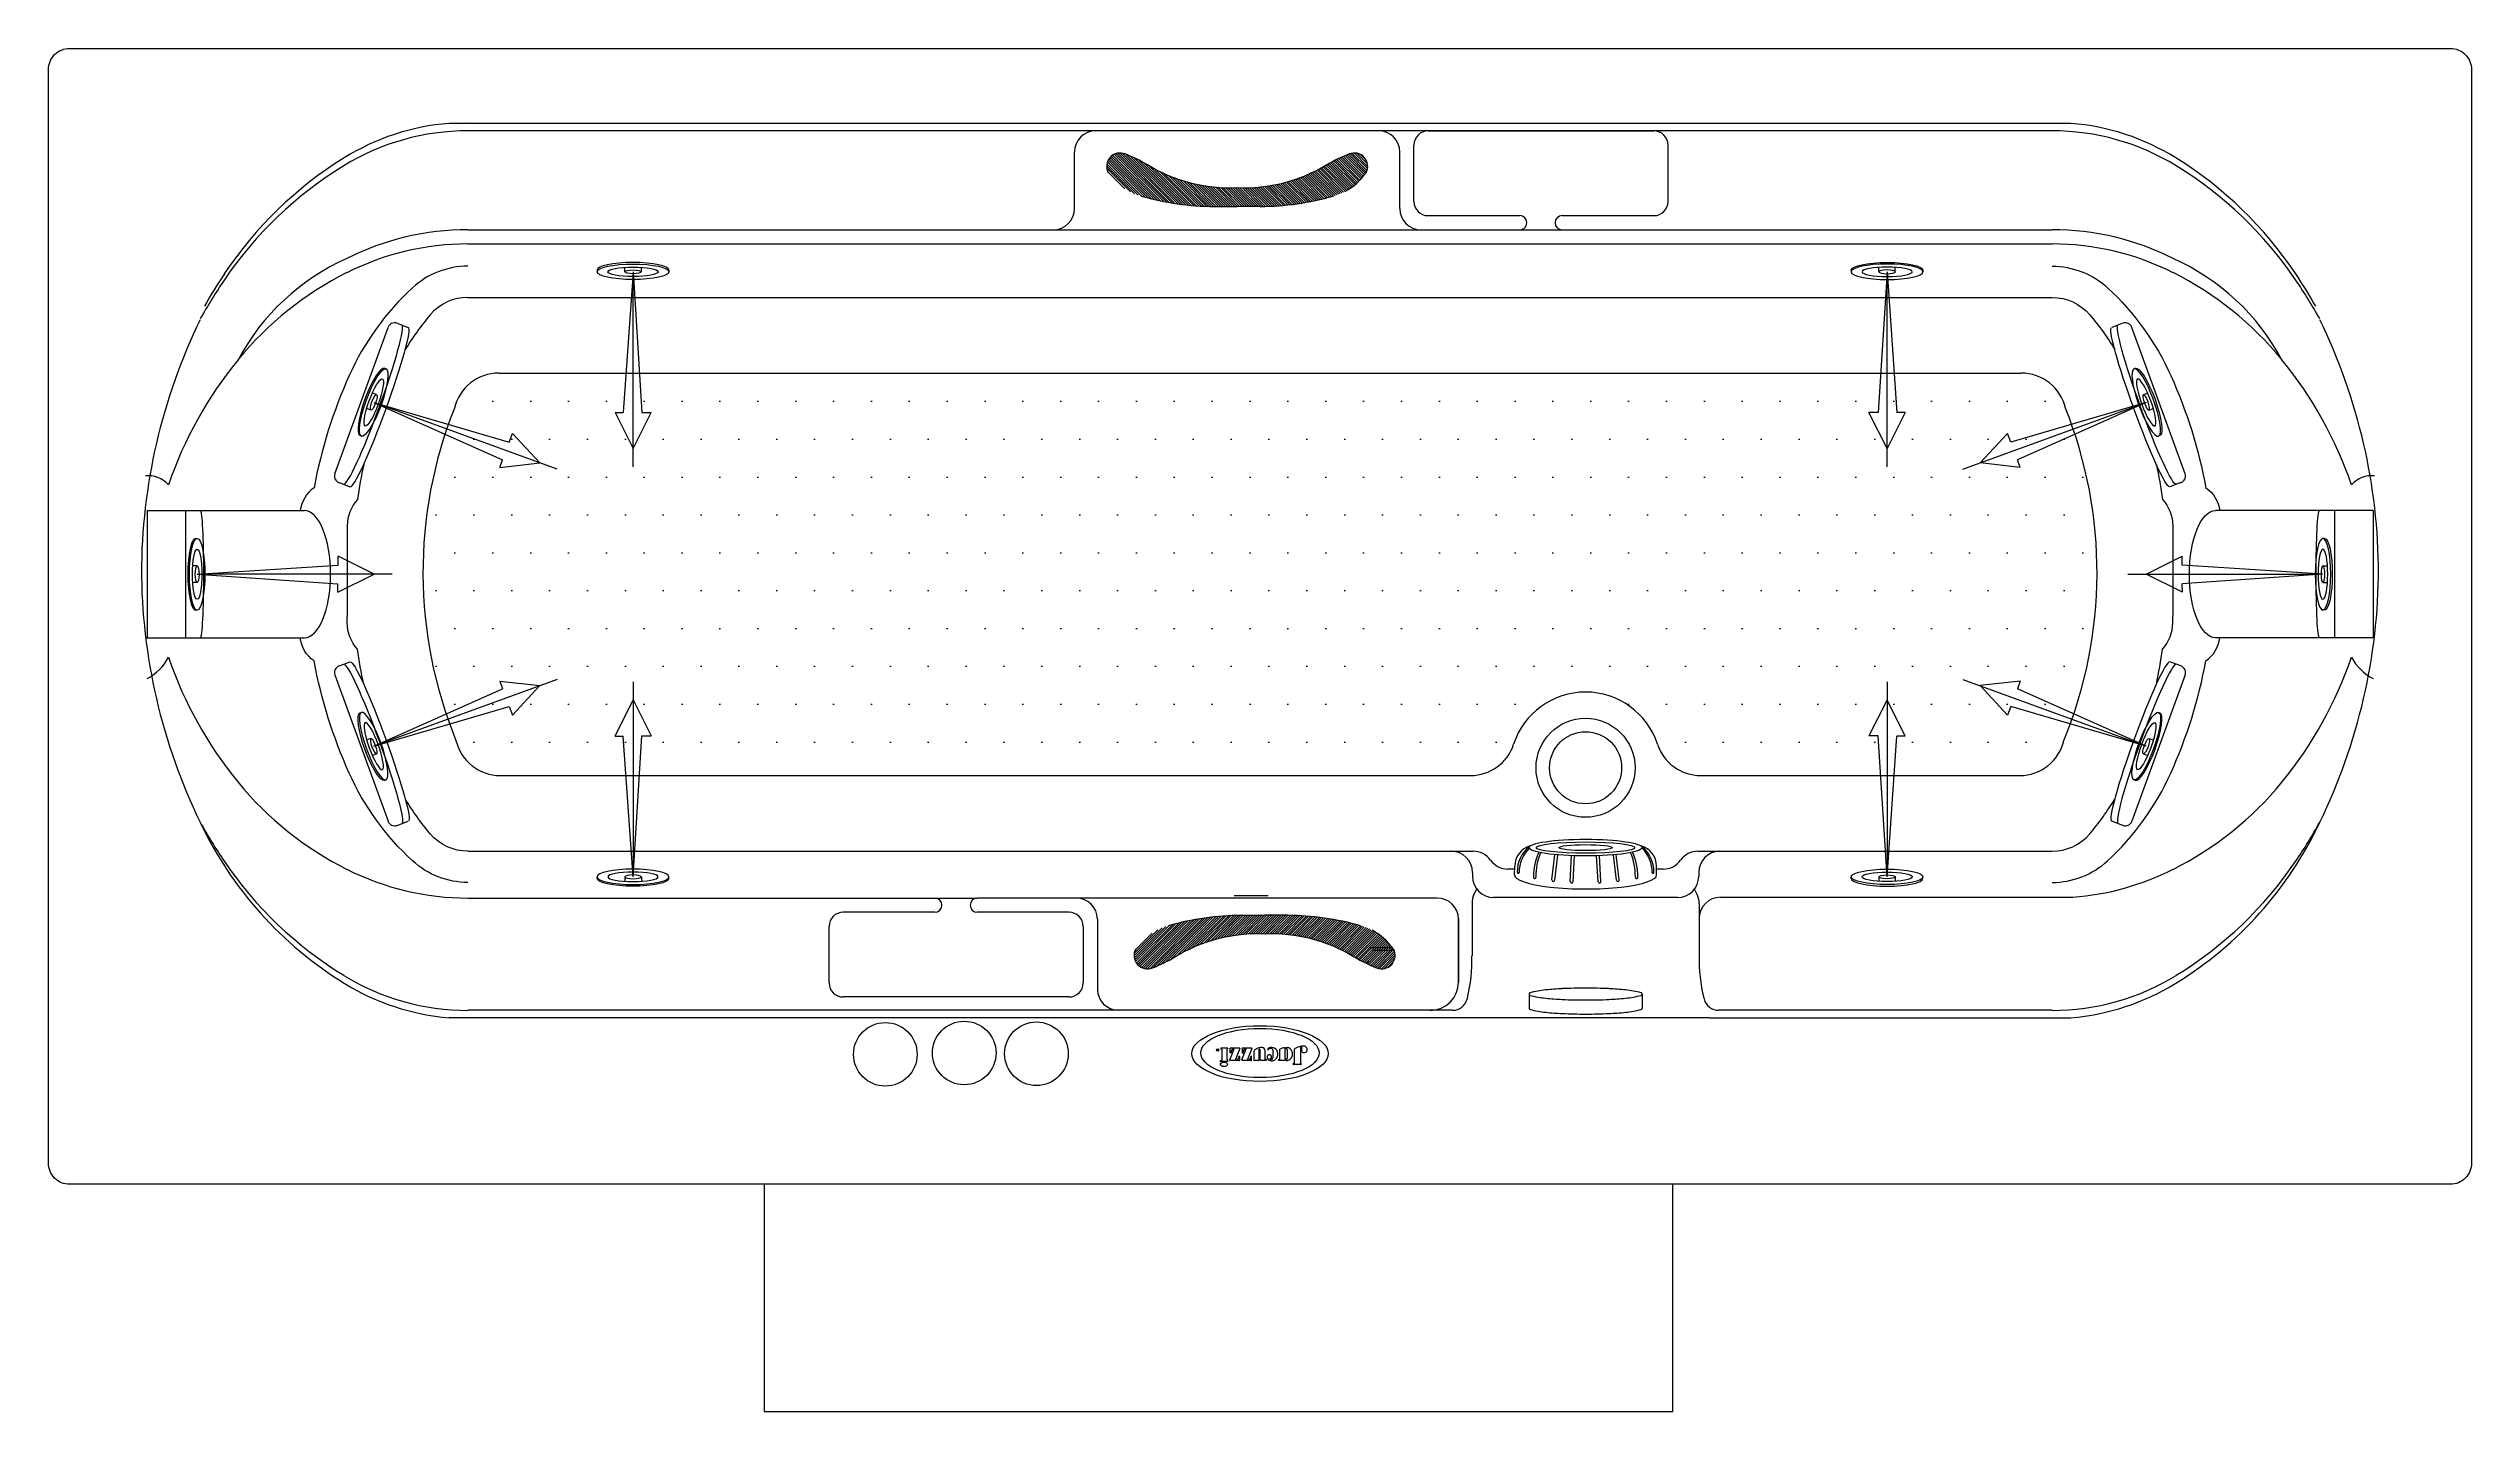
# Model space of a CAD drawing. Header units: millimetres. Extents: x -1220.17 to -1218.57, y 2253.59 to 2254.49.
import ezdxf
from ezdxf.enums import TextEntityAlignment as Align

# ---------------------------------------------------------------- set-up
doc = ezdxf.new("R2010")
doc.units = ezdxf.units.MM
doc.header["$LTSCALE"] = 10
doc.linetypes.add('CENTER', pattern=[2, 1.25, -0.25, 0.25, -0.25])
doc.linetypes.add('HIDDEN', pattern=[0.375, 0.25, -0.125])
for name, color, linetype in [('CONTOR04', 7, 'Continuous'), ('jacuzzi', 1, 'Continuous'), ('LCENTR02', 1, 'CENTER'), ('LCOTA02', 1, 'Continuous')]:
    doc.layers.add(name, color=color, linetype=linetype)
doc.styles.add('ROMANS', font='romans', dxfattribs={"height": 4})

# ---------------------------------------------------------------- blocks, each defined once
blk = doc.blocks.new('A$C302A24D9')
at = {"layer": 'jacuzzi'}
for p, q in [((1.81, 1.02), (1.81, 1.61)), ((2.9, 1.02), (2.9, 1.61)), ((0, 1.23), (0, 1.02)), ((4.71, 1.23), (4.71, 1.02))]:
    blk.add_line(p, q, dxfattribs=at)
at = {"layer": 'jacuzzi', "extrusion": (0, 0, -1)}
for centre, major_axis, ratio, start_param, end_param in [((2.36, 1.23), (2.36, 0), 0.431953, 3.141593, 6.283185), ((2.36, 1.02), (2.36, 0), 0.431953, 3.141593, 9.424778), ((2.36, 1.02), (1.65, 0), 0.381644, 3.141593, 9.424778), ((2.36, 1.02), (0.544, 0), 0.461888, 1.570796326794896, 7.853981633974482)]:
    blk.add_ellipse(centre, major_axis=major_axis, ratio=ratio, start_param=start_param, end_param=end_param, dxfattribs=at)
blk = doc.blocks.new('BMG')
at = {"layer": 'LCENTR02'}
blk.add_line((0, -12.84), (0, 1.55), dxfattribs=at)
at = {"layer": 'LCOTA02'}
for p, q in [((0, 0), (-0.59, -9.27)), ((0, 0), (0.64, -9.26)), ((0, -11.64), (-1.2, -9.27)), ((-0.59, -9.27), (-1.2, -9.27)), ((1.18, -9.25), (0, -11.64)), ((1.18, -9.25), (0.64, -9.26))]:
    blk.add_line(p, q, dxfattribs=at)
at = {"layer": 'CONTOR04', "yscale": 0.5}
blk.add_blockref('A$C302A24D9', (-2.36, -0.51), dxfattribs=at)

msp = doc.modelspace()

# ---------------------------------------------------------------- hatches: boundary and pattern name
at = {"layer": 'jacuzzi'}
h = msp.add_hatch(dxfattribs=at)
h.set_pattern_fill('ANSI31', color=256, scale=0.00884, style=0)
h.set_pattern_definition([(315, (-1221.9426574, 2249.472016), (-0.000781353, -0.000781353), [])])
h.paths.add_polyline_path([(-1219.3242, 2254.4132, -0.040015), (-1219.3092, 2254.4204, -0.693838), (-1219.2984, 2254.4079, -0.117767), (-1219.3124, 2254.3955, -0.051981), (-1219.32, 2254.3926, -0.067757), (-1219.3683, 2254.3856), (-1219.3835, 2254.3856), (-1219.3986, 2254.3856, -0.067757), (-1219.4469, 2254.3926, -0.051981), (-1219.4545, 2254.3955, -0.117767), (-1219.4686, 2254.4079, -0.693838), (-1219.4577, 2254.4204, -0.040015), (-1219.4428, 2254.4132, 0.150241), (-1219.3835, 2254.398, 0.150241)])
h = msp.add_hatch(dxfattribs=at)
h.set_pattern_fill('DOTS', color=256, scale=0.4, style=0)
h.set_pattern_definition([(0, (-1246.537484, 2250.581975), (0.0125, 0.025), [0, -0.025])])
h.paths.add_polyline_path([(-1219.2294, 2254.0099, 0.323974), (-1219.2009, 2254.0306, -0.72393), (-1219.1059, 2254.0306, 0.323974), (-1219.0774, 2254.0099), (-1218.8667, 2254.0099, 0.347675), (-1218.8375, 2254.033, 0.194171), (-1218.8364, 2254.2523, 0.349236), (-1218.8657, 2254.2756), (-1219.8711, 2254.2756, 0.284081), (-1219.8979, 2254.259, 0.059275), (-1219.9003, 2254.2523, 0.194171), (-1219.8993, 2254.033, 0.347675), (-1219.8701, 2254.0099)])
h = msp.add_hatch(dxfattribs=at)
h.set_pattern_fill('ANSI31', color=256, scale=0.00884, style=0)
h.set_pattern_definition([(45, (-1221.9245702, 2258.831224), (-0.000781353, 0.000781353), [])])
h.paths.add_polyline_path([(-1219.3061, 2253.8901, 0.040015), (-1219.2911, 2253.8828, 0.693838), (-1219.2803, 2253.8953, 0.117767), (-1219.2943, 2253.9077, 0.051981), (-1219.3019, 2253.9107, 0.067757), (-1219.3502, 2253.9176), (-1219.3654, 2253.9176), (-1219.3805, 2253.9176, 0.067757), (-1219.4288, 2253.9107, 0.051981), (-1219.4365, 2253.9077, 0.117767), (-1219.4505, 2253.8953, 0.693838), (-1219.4396, 2253.8828, 0.040015), (-1219.4247, 2253.8901, -0.150241), (-1219.3654, 2253.9052, -0.150241)])

# ---------------------------------------------------------------- linework, layer by layer
for p, q in [((-1219.5795, 2254.4405), (-1219.9039, 2254.4405)), ((-1219.8914, 2254.441), (-1219.8914, 2254.441)), ((-1219.8914, 2254.441), (-1219.8914, 2254.441)), ((-1219.8914, 2254.441), (-1219.8914, 2254.441)), ((-1219.8914, 2254.441), (-1219.8914, 2254.441)), ((-1219.8914, 2254.441), (-1219.8914, 2254.441)), ((-1219.5795, 2254.4356), (-1219.8914, 2254.4356)), ((-1218.8329, 2254.4405), (-1219.5795, 2254.4405)), ((-1218.8454, 2254.4356), (-1219.5795, 2254.4356)), ((-1219.2901, 2254.4356), (-1219.4769, 2254.4356)), ((-1219.2574, 2254.4356), (-1219.1083, 2254.4356)), ((-1219.4909, 2254.3842), (-1219.4909, 2254.4216)), ((-1219.2761, 2254.3842), (-1219.2761, 2254.4216)), ((-1219.2668, 2254.3889), (-1219.2668, 2254.4262)), ((-1219.0989, 2254.3889), (-1219.0989, 2254.4262)), ((-1219.3986, 2254.3856), (-1219.3835, 2254.3856)), ((-1219.3683, 2254.3856), (-1219.3835, 2254.3856)), ((-1219.8914, 2254.3702), (-1218.8454, 2254.3702)), ((-1219.2574, 2254.3796), (-1219.1969, 2254.3796)), ((-1219.1689, 2254.3796), (-1219.1083, 2254.3796)), ((-1219.8914, 2254.3609), (-1219.5795, 2254.3609)), ((-1219.5795, 2254.3609), (-1218.8454, 2254.3609)), ((-1219.8914, 2254.3256), (-1218.8454, 2254.3256)), ((-1219.9793, 2254.2092), (-1219.9441, 2254.3057)), ((-1219.9382, 2254.3085), (-1219.9308, 2254.3058)), ((-1218.7986, 2254.3085), (-1218.806, 2254.3058)), ((-1218.7575, 2254.2092), (-1218.7926, 2254.3057)), ((-1219.8711, 2254.2756), (-1218.8657, 2254.2756)), ((-1219.9765, 2254.2033), (-1219.9691, 2254.2006)), ((-1218.7603, 2254.2033), (-1218.7677, 2254.2006)), ((-1220.1035, 2254.1848), (-1219.9994, 2254.1848)), ((-1220.1033, 2254.1848), (-1220.1033, 2254.1008)), ((-1220.078, 2254.1848), (-1220.078, 2254.1008)), ((-1218.6333, 2254.1848), (-1218.7374, 2254.1848)), ((-1218.6588, 2254.1848), (-1218.6588, 2254.1008)), ((-1218.6334, 2254.1848), (-1218.6334, 2254.1008)), ((-1219.9711, 2254.1748), (-1219.9711, 2254.115)), ((-1218.7657, 2254.1748), (-1218.7657, 2254.115)), ((-1219.9711, 2254.1107), (-1219.9711, 2254.115)), ((-1218.7657, 2254.1107), (-1218.7657, 2254.115)), ((-1220.1042, 2254.1008), (-1219.9994, 2254.1008)), ((-1218.6326, 2254.1008), (-1218.7374, 2254.1008)), ((-1219.9765, 2254.0823), (-1219.9691, 2254.085)), ((-1218.7603, 2254.0823), (-1218.7677, 2254.085)), ((-1219.9793, 2254.0763), (-1219.9441, 2253.9798)), ((-1218.7575, 2254.0763), (-1218.7926, 2253.9798)), ((-1219.8701, 2254.0099), (-1219.2294, 2254.0099)), ((-1219.0774, 2254.0099), (-1218.8667, 2254.0099)), ((-1219.9382, 2253.977), (-1219.9308, 2253.9797)), ((-1218.7986, 2253.977), (-1218.806, 2253.9797)), ((-1219.8914, 2253.9599), (-1219.2276, 2253.9599)), ((-1219.1756, 2253.9411), (-1219.1736, 2253.9576)), ((-1219.1738, 2253.9408), (-1219.1717, 2253.9574)), ((-1219.1635, 2253.9399), (-1219.1626, 2253.9569)), ((-1219.1616, 2253.9398), (-1219.1607, 2253.9568)), ((-1219.1452, 2253.9398), (-1219.1461, 2253.9568)), ((-1219.1433, 2253.9399), (-1219.1442, 2253.9569)), ((-1219.133, 2253.9408), (-1219.135, 2253.9574)), ((-1219.1312, 2253.9411), (-1219.1332, 2253.9576)), ((-1219.0792, 2253.9599), (-1218.8454, 2253.9599)), ((-1219.2281, 2253.9459), (-1219.2281, 2253.9433)), ((-1219.2003, 2253.9481), (-1219.2047, 2253.9481)), ((-1219.2003, 2253.9443), (-1219.2002, 2253.95)), ((-1219.2003, 2253.9443), (-1219.2002, 2253.95)), ((-1219.1065, 2253.9443), (-1219.1065, 2253.95)), ((-1219.1021, 2253.9481), (-1219.1065, 2253.9481)), ((-1219.0787, 2253.9459), (-1219.0787, 2253.9433)), ((-1219.8914, 2253.929), (-1219.5551, 2253.929)), ((-1219.2513, 2253.929), (-1219.5551, 2253.929)), ((-1219.2284, 2253.9255), (-1219.2284, 2253.8909)), ((-1219.2269, 2253.9317), (-1219.2253, 2253.9349)), ((-1219.0927, 2253.9293), (-1219.2141, 2253.9293)), ((-1219.0799, 2253.9317), (-1219.0815, 2253.9349)), ((-1219.0784, 2253.9255), (-1219.0784, 2253.8909)), ((-1219.0644, 2253.9295), (-1218.8317, 2253.9295)), ((-1219.653, 2253.9103), (-1219.653, 2253.873)), ((-1219.5831, 2253.9197), (-1219.6436, 2253.9197)), ((-1219.4945, 2253.9197), (-1219.5551, 2253.9197)), ((-1219.4851, 2253.9103), (-1219.4851, 2253.873)), ((-1219.4758, 2253.915), (-1219.4758, 2253.8683)), ((-1219.3805, 2253.9176), (-1219.3654, 2253.9176)), ((-1219.3502, 2253.9176), (-1219.3654, 2253.9176)), ((-1219.2373, 2253.9155), (-1219.2373, 2253.8735)), ((-1219.2373, 2253.8735), (-1219.2373, 2253.915)), ((-1219.4945, 2253.8637), (-1219.6436, 2253.8637)), ((-1219.2314, 2253.8631), (-1219.2316, 2253.8623)), ((-1219.1907, 2253.8656), (-1219.1907, 2253.8563)), ((-1219.1161, 2253.8656), (-1219.1161, 2253.8563)), ((-1219.0754, 2253.8631), (-1219.0752, 2253.8623)), ((-1219.0719, 2253.85), (-1219.9039, 2253.85)), ((-1219.2413, 2253.8549), (-1219.8914, 2253.8549)), ((-1219.0719, 2253.85), (-1218.8329, 2253.85)), ((-1218.8454, 2253.8549), (-1219.0655, 2253.8549)), ((-1219.3942, 2253.8298), (-1219.3942, 2253.8296)), ((-1219.3897, 2253.8299), (-1219.3941, 2253.8299)), ((-1219.3896, 2253.8298), (-1219.3896, 2253.8296)), ((-1219.3856, 2253.8292), (-1219.3885, 2253.8219)), ((-1219.3882, 2253.8298), (-1219.3882, 2253.8268)), ((-1219.3819, 2253.8298), (-1219.3881, 2253.8298)), ((-1219.3877, 2253.8267), (-1219.3881, 2253.8267)), ((-1219.3818, 2253.8297), (-1219.3846, 2253.8224)), ((-1219.3819, 2253.8244), (-1219.3822, 2253.8244)), ((-1219.3818, 2253.8218), (-1219.3818, 2253.8243)), ((-1219.3777, 2253.8292), (-1219.3805, 2253.8219)), ((-1219.3739, 2253.8298), (-1219.3802, 2253.8298)), ((-1219.3802, 2253.8298), (-1219.3802, 2253.8268)), ((-1219.3797, 2253.8267), (-1219.3802, 2253.8267)), ((-1219.3738, 2253.8297), (-1219.3766, 2253.8224)), ((-1219.3739, 2253.8244), (-1219.3743, 2253.8244)), ((-1219.3739, 2253.8218), (-1219.3739, 2253.8243)), ((-1219.365, 2253.8225), (-1219.365, 2253.8282)), ((-1219.3633, 2253.8295), (-1219.3633, 2253.8289)), ((-1219.36, 2253.8287), (-1219.36, 2253.8235)), ((-1219.3552, 2253.8226), (-1219.3552, 2253.8292)), ((-1219.3523, 2253.8297), (-1219.3523, 2253.8302)), ((-1219.3457, 2253.8198), (-1219.3457, 2253.8293)), ((-1219.3417, 2253.8301), (-1219.3417, 2253.8199)), ((-1219.3819, 2253.8217), (-1219.3884, 2253.8217)), ((-1219.3739, 2253.8217), (-1219.3804, 2253.8217)), ((-1219.3693, 2253.8218), (-1219.3723, 2253.8218)), ((-1219.3645, 2253.8218), (-1219.3681, 2253.8218)), ((-1219.3645, 2253.8224), (-1219.3649, 2253.8224)), ((-1219.3644, 2253.8223), (-1219.3644, 2253.8219)), ((-1219.3561, 2253.822), (-1219.3561, 2253.8222)), ((-1219.3559, 2253.8224), (-1219.3554, 2253.8224)), ((-1219.3523, 2253.8218), (-1219.3559, 2253.8218)), ((-1219.3521, 2253.822), (-1219.3521, 2253.822)), ((-1219.3465, 2253.8193), (-1219.3465, 2253.8196)), ((-1219.3463, 2253.8198), (-1219.3457, 2253.8198)), ((-1219.3414, 2253.8192), (-1219.3463, 2253.8192)), ((-1219.3416, 2253.8198), (-1219.3414, 2253.8198)), ((-1219.3412, 2253.8196), (-1219.3412, 2253.8193)), ((-1219.6958, 2253.74), (-1219.6958, 2253.59)), ((-1219.0958, 2253.59), (-1219.0958, 2253.74)), ((-1219.6958, 2253.59), (-1219.0958, 2253.59))]:
    msp.add_line(p, q, dxfattribs=at)
at = {"layer": 'jacuzzi', "linetype": 'HIDDEN'}
for p, q in [((-1219.3698, 2253.9304), (-1219.3855, 2253.9304)), ((-1219.3698, 2253.9304), (-1219.3855, 2253.9304)), ((-1219.3631, 2253.9304), (-1219.3711, 2253.9304)), ((-1219.2939, 2253.8945), (-1219.2795, 2253.8945)), ((-1219.2973, 2253.8864), (-1219.2978, 2253.8864))]:
    msp.add_line(p, q, dxfattribs=at)
at = {"layer": 'jacuzzi', "color": 3}
msp.add_lwpolyline([(-1218.5684, 2253.754, -0.414214), (-1218.5824, 2253.74), (-1220.1544, 2253.74, -0.414214), (-1220.1684, 2253.754), (-1220.1684, 2254.476, -0.414214), (-1220.1544, 2254.49), (-1218.5824, 2254.49, -0.414214), (-1218.5684, 2254.476)], format="xyb", close=True, dxfattribs=at)
at = {"layer": 'jacuzzi'}
for points in [[(-1219.8914, 2254.3462, 0.188149), (-1219.928, 2254.3319, 0.101334), (-1219.9698, 2254.274, 0.059725), (-1219.993, 2254.1999, 0.212904), (-1220.0022, 2254.1848)], [(-1218.8454, 2254.3462, -0.188149), (-1218.8087, 2254.3319, -0.101334), (-1218.767, 2254.274, -0.059725), (-1218.7438, 2254.1999, -0.212904), (-1218.7346, 2254.1848)], [(-1219.8914, 2254.3256, 0.219593), (-1219.9163, 2254.3141, 0.041078), (-1219.9328, 2254.2911)], [(-1218.8454, 2254.3256, -0.219593), (-1218.8205, 2254.3141, -0.041078), (-1218.8039, 2254.2911)], [(-1219.9602, 2254.2152, 0.016396), (-1219.9644, 2254.1922, 0.180708), (-1219.9711, 2254.1748)], [(-1218.7765, 2254.2152, -0.016396), (-1218.7724, 2254.1922, -0.180708), (-1218.7657, 2254.1748)], [(-1219.8914, 2253.9393, -0.188149), (-1219.928, 2253.9536, -0.101334), (-1219.9698, 2254.0115, -0.059725), (-1219.993, 2254.0856, -0.212904), (-1220.0022, 2254.1008)], [(-1219.9602, 2254.0703, -0.016396), (-1219.9644, 2254.0933, -0.180708), (-1219.9711, 2254.1107)], [(-1218.8454, 2253.9393, 0.188149), (-1218.8087, 2253.9536, 0.101334), (-1218.767, 2254.0115, 0.059725), (-1218.7438, 2254.0856, 0.212904), (-1218.7346, 2254.1008)], [(-1218.7765, 2254.0703, 0.016396), (-1218.7724, 2254.0933, 0.180708), (-1218.7657, 2254.1107)], [(-1219.8914, 2253.9599, -0.219593), (-1219.9163, 2253.9714, -0.041078), (-1219.9328, 2253.9945)], [(-1218.8454, 2253.9599, 0.219593), (-1218.8205, 2253.9714, 0.041078), (-1218.8039, 2253.9945)], [(-1219.3937, 2253.8292), (-1219.3937, 2253.822, -0.309408), (-1219.3938, 2253.8219, 0.090701), (-1219.3947, 2253.8213, 0.365017), (-1219.3947, 2253.8212), (-1219.3946, 2253.821, 0.451807), (-1219.3943, 2253.821, -0.178007), (-1219.3932, 2253.8214)], [(-1219.3932, 2253.8214), (-1219.3897, 2253.8214, 0.414214), (-1219.3896, 2253.8215), (-1219.3896, 2253.822, 0.414214), (-1219.3897, 2253.8221), (-1219.39, 2253.8221, -0.414214), (-1219.3901, 2253.8222), (-1219.3901, 2253.8292)], [(-1219.3689, 2253.8301, 0.062974), (-1219.372, 2253.8285, 0.257829), (-1219.3724, 2253.8278), (-1219.3724, 2253.8219)], [(-1219.3682, 2253.8219), (-1219.3682, 2253.829, 0.135484), (-1219.3682, 2253.8291, 0.597309), (-1219.3692, 2253.8291, 0.11277), (-1219.3692, 2253.829), (-1219.3692, 2253.8219)]]:
    msp.add_lwpolyline(points, format="xyb", dxfattribs=at)
at = {"layer": 'jacuzzi', "linetype": 'HIDDEN'}
msp.add_lwpolyline([(-1219.2823, 2253.8961), (-1219.2966, 2253.8961)], dxfattribs=at)
at = {"layer": 'jacuzzi'}
msp.add_lwpolyline([(-1219.3521, 2253.8286), (-1219.3521, 2253.8234, 1), (-1219.3502, 2253.8234), (-1219.3502, 2253.8286, 1)], format="xyb", close=True, dxfattribs=at)
for centre, radius in [((-1219.1534, 2254.015), 0.0327), ((-1219.1534, 2254.015), 0.0238), ((-1219.6158, 2253.8258), 0.021), ((-1219.5637, 2253.8267), 0.021), ((-1219.516, 2253.8262), 0.021), ((-1219.3963, 2253.8287), 0.000795)]:
    msp.add_circle(centre, radius, dxfattribs=at)
for centre, radius, start, end in [((-1219.8914, 2254.2783), 0.1573, 90, 121.4315), ((-1219.8914, 2254.286), 0.155, 94.6272, 121.8405), ((-1219.4769, 2254.4216), 0.014, 90, 180), ((-1219.2901, 2254.4216), 0.014, 0, 90), ((-1219.2574, 2254.4262), 0.00933, 90, 180), ((-1219.1083, 2254.4262), 0.00933, 0, 90), ((-1218.8454, 2254.2783), 0.1573, 58.5685, 90), ((-1218.8454, 2254.286), 0.155, 58.1595, 85.3728), ((-1219.836, 2254.1968), 0.26, 121.8405, 146.2966), ((-1219.4608, 2254.4121), 0.00884, 67.6064, 208.6514), ((-1219.4955, 2254.3235), 0.104, 59.5405, 68.534), ((-1219.2714, 2254.3235), 0.104, 111.466, 120.4595), ((-1219.3061, 2254.4121), 0.00884, 331.3486, 112.3936), ((-1218.9008, 2254.1968), 0.26, 33.7034, 58.1595), ((-1219.8391, 2254.1927), 0.2575, 121.4315, 145.8725), ((-1219.3885, 2254.5021), 0.1041, 238.576, 272.7531), ((-1219.3785, 2254.5021), 0.1041, 267.2469, 301.424), ((-1219.3314, 2254.431), 0.0403, 298.1047, 324.9712), ((-1218.8977, 2254.1927), 0.2575, 34.1275, 58.5685), ((-1219.5049, 2254.3842), 0.014, 270, 0), ((-1219.3974, 2254.5664), 0.1808, 254.0978, 269.6029), ((-1219.3695, 2254.5664), 0.1808, 270.3971, 285.9022), ((-1219.2621, 2254.3842), 0.014, 180, 270), ((-1219.2574, 2254.3889), 0.00933, 180, 270), ((-1219.1083, 2254.3889), 0.00933, 270, 0), ((-1219.8914, 2254.1926), 0.1777, 90, 116.739), ((-1219.1969, 2254.3749), 0.00467, 270, 90), ((-1219.1689, 2254.3749), 0.00467, 90, 270), ((-1218.8454, 2254.1926), 0.1777, 63.261, 90), ((-1219.8914, 2254.1832), 0.1777, 90, 116.739), ((-1218.8454, 2254.1832), 0.1777, 63.261, 90), ((-1219.7562, 2254.1366), 0.3576, 145.8725, 150.744), ((-1219.7481, 2254.1382), 0.3656, 146.2966, 150.2145), ((-1219.9107, 2254.214), 0.15, 113.8287, 152.0047), ((-1219.8711, 2254.143), 0.2228, 116.739, 140.5737), ((-1218.8261, 2254.214), 0.15, 27.9953, 66.1713), ((-1218.8657, 2254.143), 0.2228, 39.4263, 63.261), ((-1218.9886, 2254.1382), 0.3656, 29.7855, 33.7034), ((-1218.9806, 2254.1366), 0.3576, 29.256, 34.1275), ((-1219.723, 2254.1427), 0.384, 154.0341, 179.9142), ((-1219.9398, 2254.3041), 0.00467, 70, 160), ((-1218.797, 2254.3041), 0.00467, 20, 110), ((-1219.0138, 2254.1427), 0.384, 0.0858, 25.9659), ((-1219.8393, 2254.1168), 0.2639, 140.5737, 161.1934), ((-1219.8711, 2254.2456), 0.03, 90, 167.0042), ((-1218.8657, 2254.2456), 0.03, 12.9958, 90), ((-1218.8975, 2254.1168), 0.2639, 18.8066, 39.4263), ((-1219.6281, 2254.144), 0.293, 158.2918, 202.2456), ((-1219.1087, 2254.144), 0.293, 337.7544, 21.7082), ((-1219.9749, 2254.2076), 0.00467, 160, 250), ((-1218.7619, 2254.2076), 0.00467, 290, 20), ((-1220.1023, 2254.1902), 0.0176, 41.7235, 96.749), ((-1218.6345, 2254.1902), 0.0176, 83.251, 138.2765), ((-1219.723, 2254.1472), 0.384, 180.0858, 205.9659), ((-1219.0138, 2254.1472), 0.384, 334.0341, 359.9142), ((-1220.1185, 2254.1034), 0.0332, 297.2545, 332.3598), ((-1219.8393, 2254.1731), 0.2639, 198.8066, 219.4263), ((-1219.9749, 2254.0779), 0.00467, 110, 200), ((-1218.7619, 2254.0779), 0.00467, 340, 70), ((-1218.8975, 2254.1731), 0.2639, 320.5737, 341.1934), ((-1218.6182, 2254.1034), 0.0332, 207.6402, 242.7455), ((-1219.1534, 2254.015), 0.05, 18.1962, 161.8038), ((-1219.8701, 2254.0399), 0.03, 193.3149, 270), ((-1218.8667, 2254.0399), 0.03, 270, 346.6851), ((-1219.2294, 2254.0399), 0.03, 270, 341.8038), ((-1219.0774, 2254.0399), 0.03, 198.1962, 270), ((-1219.8711, 2254.1469), 0.2228, 219.4263, 243.261), ((-1218.8657, 2254.1469), 0.2228, 296.739, 320.5737), ((-1219.8423, 2254.0855), 0.2497, 205.2358, 238.4122), ((-1219.7562, 2254.1538), 0.3576, 209.2635, 214.1275), ((-1219.9398, 2253.9814), 0.00467, 200, 290), ((-1218.797, 2253.9814), 0.00467, 250, 340), ((-1218.8944, 2254.0855), 0.2497, 301.5878, 334.7642), ((-1218.9806, 2254.1538), 0.3576, 325.8725, 330.7365), ((-1219.8391, 2254.0977), 0.2575, 214.1275, 238.5685), ((-1219.2421, 2253.9459), 0.014, 0, 90), ((-1219.2276, 2253.9459), 0.014, 35.3694, 90), ((-1219.2047, 2253.9621), 0.014, 215.3694, 270), ((-1219.1862, 2253.9499), 0.014, 105.4909, 179.5), ((-1219.1781, 2253.9467), 0.0204, 127.8314, 181.6456), ((-1219.1746, 2253.9459), 0.0227, 134.3309, 180.2321), ((-1219.1468, 2253.9426), 0.041, 156.1373, 179.444), ((-1219.1421, 2253.9426), 0.0442, 158.2863, 179.644), ((-1219.1647, 2253.9426), 0.0442, 0.356, 21.7114), ((-1219.1599, 2253.9426), 0.041, 0.556, 23.8599), ((-1219.1205, 2253.9499), 0.014, 0.5, 74.4472), ((-1219.1287, 2253.9467), 0.0204, 358.3544, 52.1082), ((-1219.1321, 2253.9459), 0.0227, 359.7679, 45.0739), ((-1219.1021, 2253.9621), 0.014, 270, 324.6306), ((-1219.0792, 2253.9459), 0.014, 90, 144.6306), ((-1219.0647, 2253.9459), 0.014, 90, 180), ((-1218.8977, 2254.0977), 0.2575, 301.4315, 325.8725), ((-1219.8914, 2254.1067), 0.1777, 243.261, 270), ((-1219.2141, 2253.9433), 0.014, 180, 270), ((-1219.1979, 2253.9459), 0.000574, 158.3204, 352.6804), ((-1219.1871, 2253.9427), 0.000827, 160.0987, 10.7386), ((-1219.1747, 2253.9409), 0.000906, 170.818, 354.7502), ((-1219.1625, 2253.9399), 0.000924, 176.3618, 357.5776), ((-1219.1442, 2253.9399), 0.000924, 182.4224, 3.6382), ((-1219.1321, 2253.9409), 0.000906, 185.2498, 9.182), ((-1219.1197, 2253.9427), 0.000827, 169.2614, 19.9013), ((-1219.1089, 2253.9459), 0.000574, 187.3196, 21.6796), ((-1219.0927, 2253.9433), 0.014, 270, 0), ((-1218.8454, 2254.1067), 0.1777, 274.4405, 296.739), ((-1219.5831, 2253.9243), 0.00467, 270, 90), ((-1219.5551, 2253.9243), 0.00467, 90, 270), ((-1219.4898, 2253.915), 0.014, 0, 90), ((-1219.2513, 2253.915), 0.014, 0, 90), ((-1219.2513, 2253.915), 0.014, 0, 90), ((-1219.2144, 2253.9255), 0.014, 153.4979, 180), ((-1219.2144, 2253.9255), 0.014, 153.4979, 180), ((-1219.0924, 2253.9255), 0.014, 0, 26.5021), ((-1219.0644, 2253.9155), 0.014, 90, 180), ((-1219.6436, 2253.9103), 0.00933, 90, 180), ((-1219.4945, 2253.9103), 0.00933, 0, 90), ((-1219.3793, 2253.7368), 0.1808, 90.3971, 105.9022), ((-1219.3704, 2253.8012), 0.1041, 87.2469, 121.424), ((-1219.3604, 2253.8012), 0.1041, 58.576, 92.7531), ((-1219.3515, 2253.7368), 0.1808, 74.0978, 89.6029), ((-1219.3133, 2253.8722), 0.0403, 35.0288, 61.8953), ((-1219.4427, 2253.8911), 0.00884, 151.3486, 292.3936), ((-1219.4774, 2253.9797), 0.104, 291.466, 300.4595), ((-1219.2533, 2253.9797), 0.104, 239.5405, 248.534), ((-1219.288, 2253.8911), 0.00884, 247.6064, 28.6514), ((-1219.3341, 2253.8883), 0.1057, 346.1843, 1.3923), ((-1218.9727, 2253.8883), 0.1057, 178.6077, 193.8157), ((-1219.8914, 2254.0121), 0.1573, 238.5685, 270), ((-1219.8914, 2254.0045), 0.155, 238.1595, 265.3728), ((-1219.6436, 2253.873), 0.00933, 180, 270), ((-1219.4945, 2253.873), 0.00933, 270, 0), ((-1219.256, 2253.8735), 0.0187, 270, 0), ((-1218.8454, 2254.0121), 0.1573, 270, 301.4315), ((-1218.8454, 2254.0045), 0.155, 274.6272, 301.8405), ((-1219.4618, 2253.8689), 0.014, 180, 270), ((-1219.2413, 2253.8649), 0.01, 270, 345.3158), ((-1219.1897, 2253.8656), 0.00098, 104.1631, 180), ((-1219.1897, 2253.8656), 0.00098, 180, 255.8369), ((-1219.1897, 2253.8563), 0.00098, 180, 255.8369), ((-1219.1723, 2253.7963), 0.0724, 95.9674, 104.1631), ((-1219.1723, 2253.9349), 0.0724, 255.8369, 264.0326), ((-1219.161, 2253.6889), 0.1804, 92.4792, 95.9674), ((-1219.161, 2254.0423), 0.1804, 264.0326, 267.5208), ((-1219.1534, 2253.5124), 0.3571, 90, 92.4792), ((-1219.1534, 2254.2188), 0.3571, 267.5208, 270), ((-1219.1534, 2253.5124), 0.3571, 87.5208, 90), ((-1219.1534, 2254.2188), 0.3571, 270, 272.4792), ((-1219.1458, 2253.6889), 0.1804, 84.0326, 87.5208), ((-1219.1458, 2254.0423), 0.1804, 272.4792, 275.9674), ((-1219.1345, 2253.7963), 0.0724, 75.8369, 84.0326), ((-1219.1345, 2253.9349), 0.0724, 275.9674, 284.1631), ((-1219.117, 2253.8656), 0.00098, 0, 75.8369), ((-1219.117, 2253.8656), 0.00098, 284.1631, 0), ((-1219.117, 2253.8563), 0.00098, 284.1631, 0), ((-1219.0655, 2253.8649), 0.01, 194.6842, 270), ((-1219.1723, 2253.9256), 0.0724, 255.8369, 264.0326), ((-1219.161, 2254.033), 0.1804, 264.0326, 267.5208), ((-1219.1534, 2254.2095), 0.3571, 267.5208, 270), ((-1219.1534, 2254.2095), 0.3571, 270, 272.4792), ((-1219.1458, 2254.033), 0.1804, 272.4792, 275.9674), ((-1219.1345, 2253.9256), 0.0724, 275.9674, 284.1631), ((-1219.3941, 2253.8298), 0.0000913, 90, 180), ((-1219.3941, 2253.8296), 0.0000913, 180, 273.6112), ((-1219.3941, 2253.8292), 0.000365, 0, 93.6112), ((-1219.3898, 2253.8292), 0.000365, 82.1724, 180), ((-1219.3897, 2253.8298), 0.0000913, 0, 90), ((-1219.3897, 2253.8296), 0.0000913, 262.1724, 0), ((-1219.3881, 2253.8297), 0.0000913, 90, 180), ((-1219.3881, 2253.8268), 0.0000913, 180, 270), ((-1219.3877, 2253.8268), 0.000114, 270, 3.7772), ((-1219.3849, 2253.827), 0.00262, 114.8275, 183.7772), ((-1219.3856, 2253.827), 0.00243, 94.0743, 101.2218), ((-1219.3857, 2253.8293), 0.000114, 338.9296, 94.0743), ((-1219.3849, 2253.8245), 0.00257, 310.1573, 355.0588), ((-1219.3822, 2253.8243), 0.0000913, 90, 175.0588), ((-1219.3819, 2253.8297), 0.000114, 338.9296, 90), ((-1219.3819, 2253.8243), 0.0000913, 0, 90), ((-1219.3802, 2253.8297), 0.0000913, 90, 180), ((-1219.3802, 2253.8268), 0.0000913, 180, 270), ((-1219.3797, 2253.8268), 0.000114, 270, 3.7772), ((-1219.377, 2253.827), 0.00262, 114.8275, 183.7772), ((-1219.3776, 2253.827), 0.00243, 94.0743, 101.2218), ((-1219.3778, 2253.8293), 0.000114, 338.9296, 94.0743), ((-1219.3769, 2253.8245), 0.00257, 310.1573, 355.0588), ((-1219.3743, 2253.8243), 0.0000913, 90, 175.0588), ((-1219.3739, 2253.8297), 0.000114, 338.9296, 90), ((-1219.3739, 2253.8243), 0.0000913, 0, 90), ((-1219.3675, 2253.8261), 0.00421, 84.0736, 109.8501), ((-1219.3671, 2253.8282), 0.00214, 0, 87.9232), ((-1219.3619, 2253.8239), 0.00179, 114.3936, 205.9072), ((-1219.3603, 2253.8259), 0.00467, 115.0031, 128.9089), ((-1219.3632, 2253.8295), 0.000114, 129.1312, 180), ((-1219.3632, 2253.8289), 0.000114, 180, 324.8584), ((-1219.3613, 2253.8275), 0.0022, 115.2704, 144.8584), ((-1219.3621, 2253.8242), 0.00138, 290.2833, 110.7343), ((-1219.3609, 2253.8261), 0.00427, 61.6824, 109.3433), ((-1219.3612, 2253.8271), 0.00266, 78.5772, 114.2197), ((-1219.3609, 2253.8288), 0.000927, 354.0544, 72.5389), ((-1219.361, 2253.826), 0.00446, 307.1313, 62.2671), ((-1219.3515, 2253.8227), 0.00749, 96.286, 120.0862), ((-1219.3506, 2253.8272), 0.00305, 48.3999, 124.2305), ((-1219.3513, 2253.826), 0.00441, 306.3033, 51.4856), ((-1219.3455, 2253.8293), 0.000183, 118.8232, 180), ((-1219.3364, 2253.8113), 0.0204, 105.5604, 116.8444), ((-1219.34, 2253.8243), 0.00692, 80.1754, 105.4183), ((-1219.3412, 2253.83), 0.000567, 140.2199, 171.1443), ((-1219.3412, 2253.83), 0.000606, 117.2029, 136.5289), ((-1219.3412, 2253.8301), 0.000455, 66.1283, 117.2029), ((-1219.3413, 2253.8299), 0.000664, 15.7752, 66.1283), ((-1219.3392, 2253.8288), 0.00184, 149.3882, 303.2376), ((-1219.3411, 2253.83), 0.000455, 329.3882, 15.7752), ((-1219.3391, 2253.8293), 0.00182, 54.8089, 80.1754), ((-1219.3393, 2253.829), 0.00211, 302.9803, 54.8089), ((-1219.3884, 2253.8218), 0.0000913, 158.9296, 270), ((-1219.3845, 2253.8224), 0.000114, 158.9296, 260.3374), ((-1219.3842, 2253.8238), 0.0016, 260.3374, 309.0048), ((-1219.3819, 2253.8218), 0.0000913, 270, 0), ((-1219.3804, 2253.8218), 0.0000913, 158.9296, 270), ((-1219.3765, 2253.8224), 0.000114, 158.9296, 260.3374), ((-1219.3763, 2253.8238), 0.0016, 260.3374, 309.0048), ((-1219.3739, 2253.8218), 0.0000913, 270, 0), ((-1219.3723, 2253.8219), 0.0000913, 180, 270), ((-1219.3693, 2253.8219), 0.0000913, 270, 0), ((-1219.3681, 2253.8219), 0.0000913, 180, 270), ((-1219.3649, 2253.8225), 0.0000913, 180, 270), ((-1219.3645, 2253.8223), 0.0000913, 0, 90), ((-1219.3645, 2253.8219), 0.0000913, 270, 0), ((-1219.3607, 2253.8247), 0.00316, 209.5272, 267.5019), ((-1219.3615, 2253.8225), 0.000419, 109.0295, 224.0873), ((-1219.3612, 2253.823), 0.000976, 230.781, 276.3414), ((-1219.3612, 2253.8232), 0.00116, 277.112, 327.2426), ((-1219.3608, 2253.8255), 0.00398, 268.5996, 308.9527), ((-1219.362, 2253.8235), 0.00197, 330.4373, 359.0124), ((-1219.3559, 2253.8222), 0.000183, 90, 180), ((-1219.3559, 2253.822), 0.000183, 180, 270), ((-1219.3554, 2253.8226), 0.000183, 270, 0), ((-1219.3523, 2253.822), 0.000183, 270, 0), ((-1219.352, 2253.822), 0.0000913, 51.4553, 180), ((-1219.3506, 2253.8245), 0.0028, 239.9231, 312.2761), ((-1219.3463, 2253.8196), 0.000183, 90, 180), ((-1219.3463, 2253.8193), 0.000183, 180, 270), ((-1219.3416, 2253.8199), 0.000183, 180, 270), ((-1219.3414, 2253.8196), 0.000183, 0, 90), ((-1219.3414, 2253.8193), 0.000183, 270, 0)]:
    msp.add_arc(centre, radius, start, end, dxfattribs=at)
at = {"layer": 'jacuzzi', "linetype": 'HIDDEN'}
for centre, radius, start, end in [((-1219.2823, 2253.8945), 0.00168, 0, 90), ((-1219.2973, 2253.8871), 0.000693, 270, 345.1417)]:
    msp.add_arc(centre, radius, start, end, dxfattribs=at)
at = {"layer": 'jacuzzi'}
for centre, major_axis, ratio, start_param, end_param in [((-1219.9542, 2254.2548), (0.0192, 0.0526), 0.081634, 3.141593, 6.283185), ((-1219.9499, 2254.2532), (0.0192, 0.0526), 0.081634, 3.141593, 6.283185), ((-1220.0679, 2254.1428), (0, 0.042), 0.049428, 3.141593, 6.283185), ((-1219.9994, 2254.1428), (0, 0.042), 0.411322, 3.141593, 6.283185), ((-1218.7869, 2254.0323), (-0.0192, -0.0526), 0.081634, 3.141593, 6.283185), ((-1218.7826, 2254.0308), (-0.0192, -0.0526), 0.081634, 3.141593, 6.283185), ((-1219.1534, 2253.9443), (0.0469, 0), 0.198307, 3.139581, 6.286647)]:
    msp.add_ellipse(centre, major_axis=major_axis, ratio=ratio, start_param=start_param, end_param=end_param, dxfattribs=at)
at = {"layer": 'jacuzzi', "extrusion": (0, 0, -1)}
for centre, major_axis, ratio in [((-1218.7869, 2254.2532), (-0.0192, 0.0526), 0.081634), ((-1218.7826, 2254.2548), (-0.0192, 0.0526), 0.081634), ((-1218.7374, 2254.1428), (0, 0.042), 0.411322), ((-1218.6689, 2254.1428), (0, 0.042), 0.049428), ((-1219.9542, 2254.0308), (0.0192, -0.0526), 0.081634), ((-1219.9499, 2254.0323), (0.0192, -0.0526), 0.081634)]:
    msp.add_ellipse(centre, major_axis=major_axis, ratio=ratio, start_param=3.141593, end_param=6.283185, dxfattribs=at)
at = {"layer": 'jacuzzi'}
for centre, major_axis, ratio in [((-1219.1534, 2253.9623), (-0.0373, 0), 0.1484), ((-1219.1534, 2253.9623), (-0.0326, 0), 0.114375), ((-1219.1534, 2253.9623), (-0.0176, 0), 0.112344), ((-1219.3684, 2253.8263), (0.045, 0), 0.408776), ((-1219.3684, 2253.8267), (0.0391, 0), 0.415223), ((-1219.3922, 2253.8192), (0.00235, 0), 0.621803)]:
    msp.add_ellipse(centre, major_axis=major_axis, ratio=ratio, dxfattribs=at)

# ---------------------------------------------------------------- block references
at = {"layer": 'jacuzzi', "yscale": 0.01003300330046386, "zscale": 0.0100330033003292}
for p, xscale, rotation in [((-1219.7824, 2254.3425), -0.0100330033002881, 359.9999999904682), ((-1218.9543, 2254.3425), 0.0100330033002881, 9.531837323132834e-09), ((-1219.9536, 2254.2562), -0.0100330033002881, 70.00000028688667), ((-1218.7832, 2254.2562), 0.0100330033002881, 289.9999997131133), ((-1220.0702, 2254.1428), -0.0100330033002881, 89.99999999998018), ((-1218.6665, 2254.1428), 0.0100330033002881, 270.0000000000198), ((-1219.9536, 2254.0293), 0.0100330033002881, 109.9999997131133), ((-1218.7832, 2254.0293), -0.0100330033002881, 250.0000002868867), ((-1219.7824, 2253.943), 0.0100330033002881, 180.0000000095319), ((-1218.9543, 2253.943), -0.0100330033002881, 179.9999999904681)]:
    msp.add_blockref('BMG', p, dxfattribs=dict(at, xscale=xscale, rotation=rotation))

# ---------------------------------------------------------------- texts
at = {"layer": 'jacuzzi', "style": 'ROMANS'}
msp.add_text('R', height=0.000797, rotation=180, dxfattribs=at).set_placement((-1219.3963, 2253.8287), align=Align.MIDDLE_CENTER)

doc.saveas('drawing.dxf')
